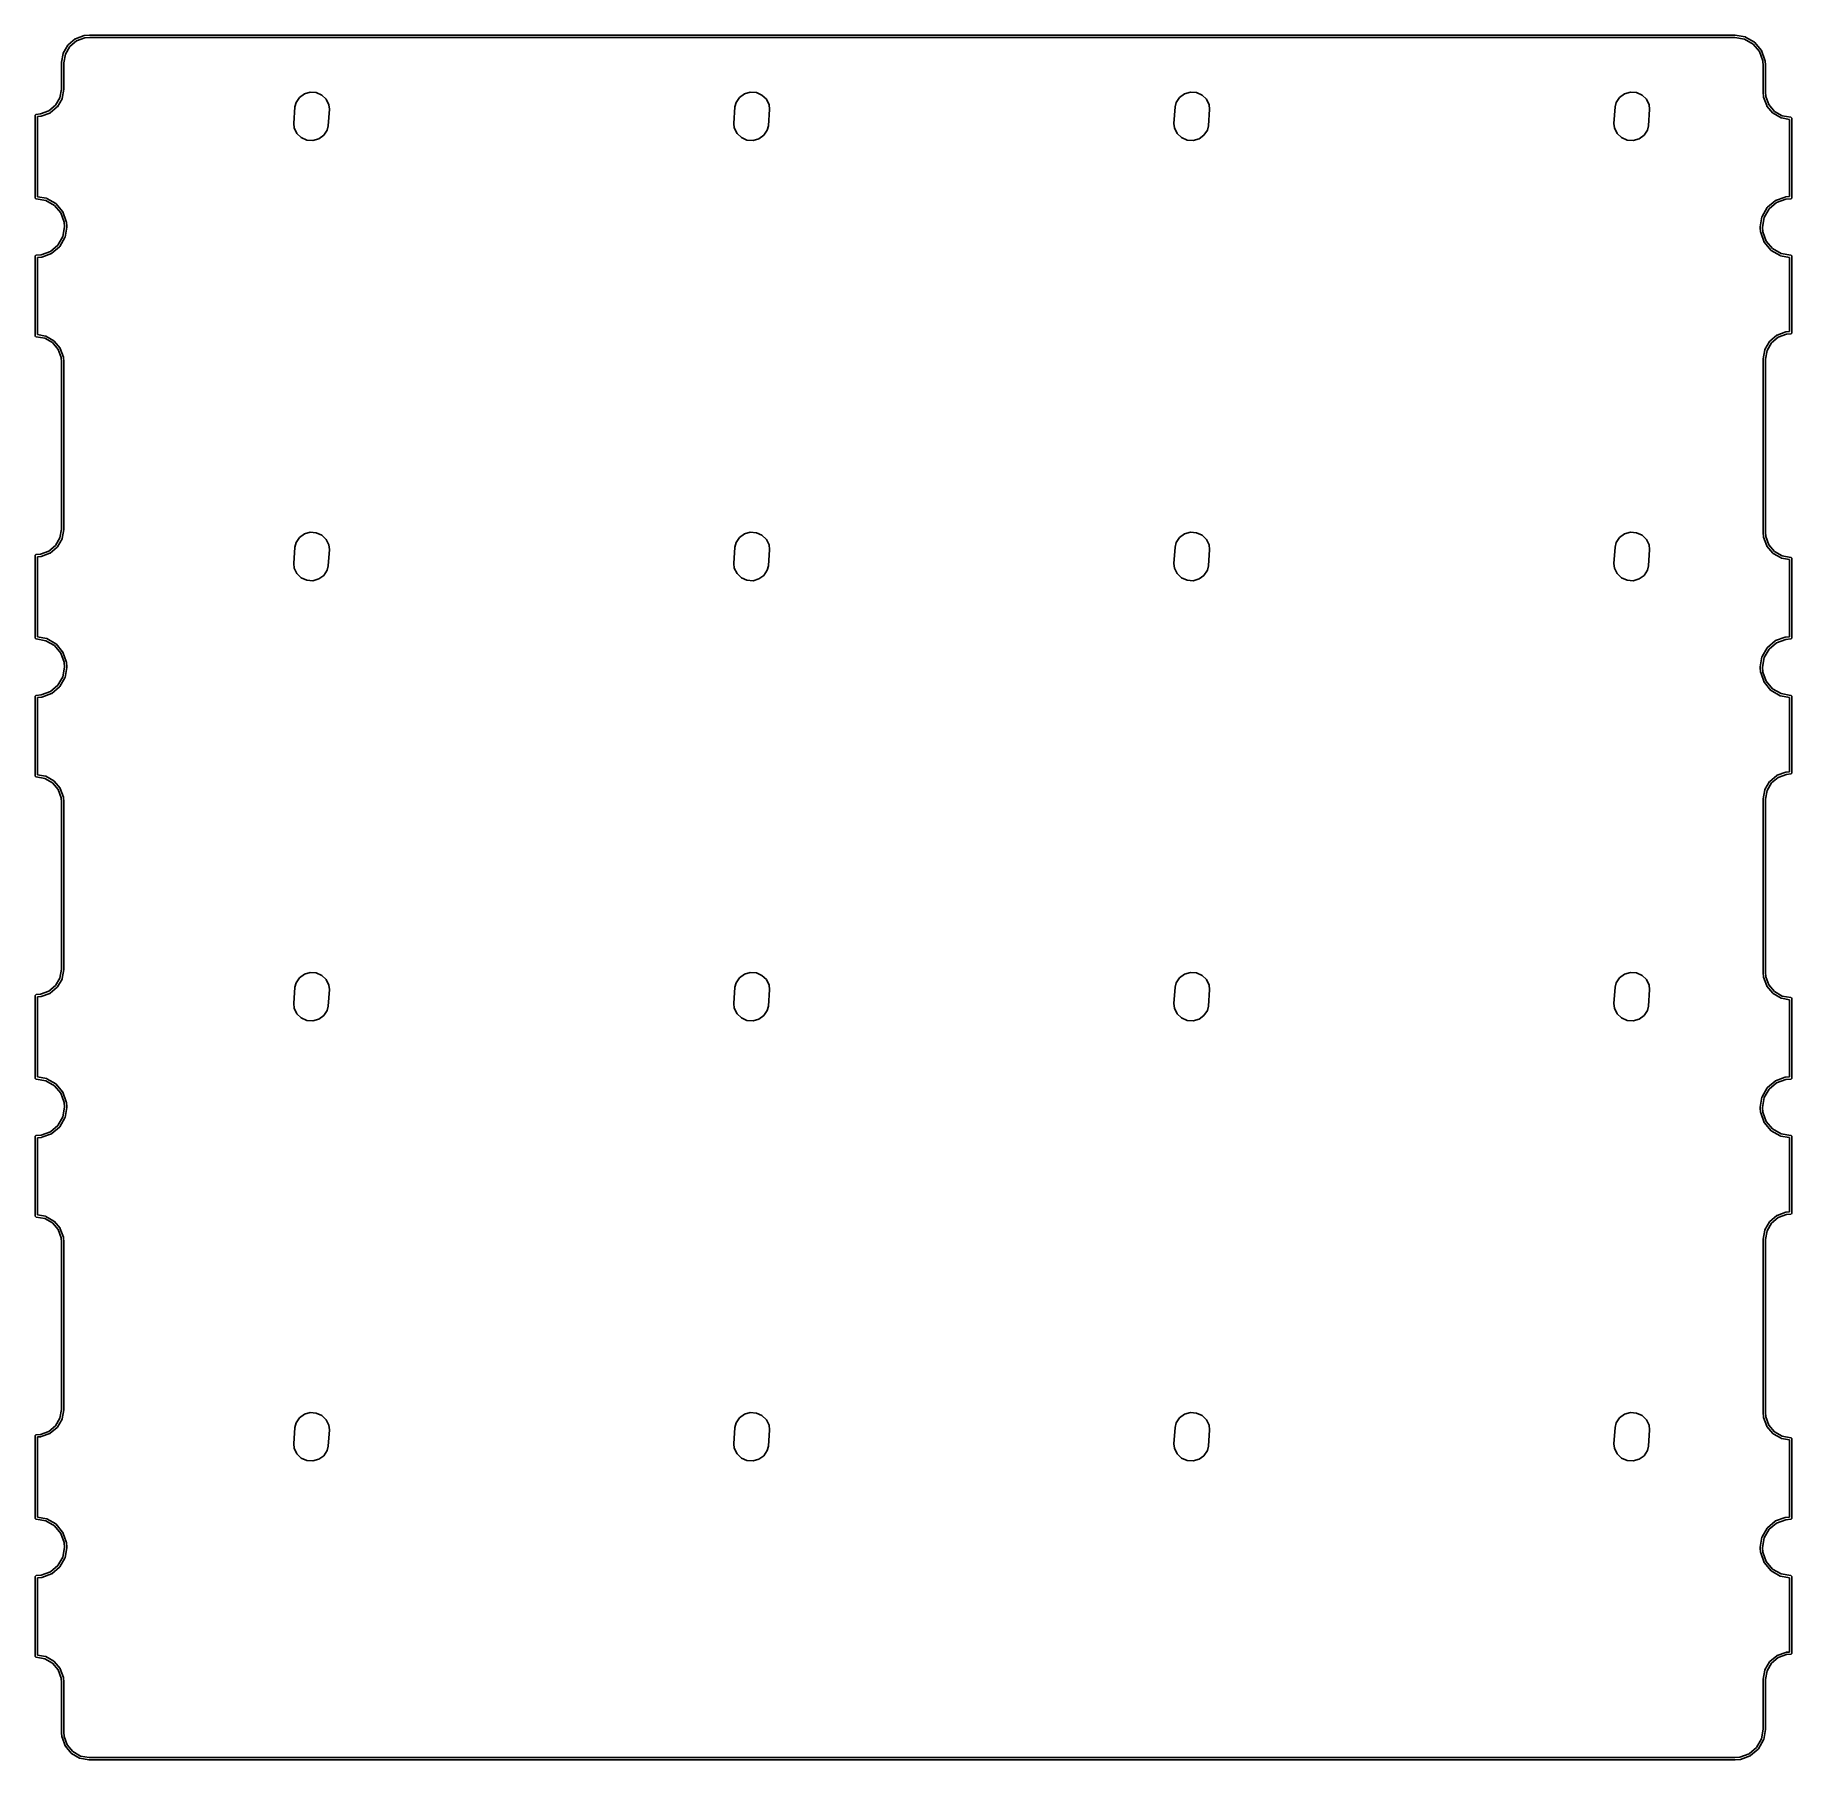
# Model space of a CAD drawing. Extents: x 239.5 to 315.5, y -176.8 to -102.2.
import ezdxf

# ---------------------------------------------------------------- set-up
doc = ezdxf.new("R2010")
doc.units = 0
doc.header["$MEASUREMENT"] = 0
doc.layers.add('BLACK', color=7, linetype='CONTINUOUS')

msp = doc.modelspace()

# ---------------------------------------------------------------- linework, layer by layer
at = {"layer": 'BLACK', "linetype": 'CONTINUOUS'}
for p, q in [((240.691, -102.962), (240.889, -102.618)), ((240.889, -102.618), (240.895, -102.611)), ((240.889, -102.618), (240.889, -102.618)), ((240.895, -102.611), (240.9, -102.605)), ((240.9, -102.605), (241.204, -102.35)), ((240.9, -102.605), (240.9, -102.605)), ((241.262, -102.432), (240.971, -102.676)), ((241.204, -102.35), (241.219, -102.341)), ((241.204, -102.35), (241.204, -102.35)), ((241.219, -102.341), (241.592, -102.205)), ((241.62, -102.302), (241.262, -102.432)), ((241.592, -102.205), (241.599, -102.204)), ((241.599, -102.204), (241.606, -102.203)), ((241.606, -102.203), (241.822, -102.186)), ((241.834, -102.285), (241.62, -102.302)), ((241.822, -102.186), (241.826, -102.185)), ((241.826, -102.185), (313.059, -102.185)), ((313.051, -102.285), (241.834, -102.285)), ((241.834, -102.285), (241.834, -102.285)), ((313.472, -102.359), (313.051, -102.285)), ((313.059, -102.185), (313.064, -102.186)), ((313.064, -102.186), (313.498, -102.262)), ((313.839, -102.571), (313.472, -102.359)), ((313.498, -102.262), (313.498, -102.262)), ((313.498, -102.262), (313.506, -102.265)), ((313.506, -102.265), (313.514, -102.268)), ((313.514, -102.268), (313.514, -102.268)), ((313.514, -102.268), (313.896, -102.489)), ((314.111, -102.895), (313.839, -102.571)), ((313.896, -102.489), (313.896, -102.489)), ((313.896, -102.489), (313.91, -102.5)), ((313.91, -102.5), (314.193, -102.838)), ((313.91, -102.5), (313.91, -102.5)), ((240.615, -103.374), (240.617, -103.361)), ((240.615, -104.517), (240.615, -103.374)), ((240.617, -103.361), (240.685, -102.978)), ((240.685, -102.978), (240.688, -102.97)), ((240.685, -102.978), (240.685, -102.978)), ((240.688, -102.97), (240.691, -102.962)), ((240.691, -102.962), (240.691, -102.962)), ((240.782, -103.004), (240.715, -103.382)), ((240.715, -103.382), (240.715, -104.525)), ((240.971, -102.676), (240.782, -103.004)), ((314.256, -103.295), (314.111, -102.895)), ((314.193, -102.838), (314.193, -102.838)), ((314.193, -102.838), (314.202, -102.853)), ((314.202, -102.853), (314.353, -103.267)), ((314.275, -103.507), (314.256, -103.295)), ((314.353, -103.267), (314.354, -103.274)), ((314.354, -103.274), (314.356, -103.28)), ((314.356, -103.28), (314.375, -103.498)), ((314.275, -104.652), (314.275, -103.507)), ((314.375, -103.498), (314.375, -103.501)), ((314.375, -103.501), (314.375, -104.646)), ((240.359, -105.223), (240.548, -104.895)), ((240.639, -104.937), (240.441, -105.281)), ((240.548, -104.895), (240.615, -104.517)), ((240.642, -104.929), (240.639, -104.937)), ((240.639, -104.937), (240.639, -104.937)), ((240.645, -104.921), (240.642, -104.929)), ((240.714, -104.53), (240.645, -104.921)), ((240.645, -104.921), (240.645, -104.921)), ((240.715, -104.525), (240.714, -104.53)), ((250.765, -105.101), (250.912, -104.882)), ((250.912, -104.882), (251.126, -104.726)), ((251.126, -104.726), (251.38, -104.653)), ((251.38, -104.653), (251.643, -104.672)), ((251.643, -104.672), (251.885, -104.779)), ((251.885, -104.779), (252.075, -104.962)), ((269.815, -105.101), (269.962, -104.882)), ((269.962, -104.882), (270.176, -104.726)), ((270.176, -104.726), (270.43, -104.653)), ((270.43, -104.653), (270.693, -104.672)), ((270.693, -104.672), (270.935, -104.779)), ((270.935, -104.779), (271.125, -104.962)), ((288.865, -105.101), (289.012, -104.882)), ((289.012, -104.882), (289.226, -104.726)), ((289.226, -104.726), (289.48, -104.653)), ((289.48, -104.653), (289.743, -104.672)), ((289.743, -104.672), (289.985, -104.779)), ((289.985, -104.779), (290.175, -104.962)), ((307.915, -105.101), (308.062, -104.882)), ((308.062, -104.882), (308.276, -104.726)), ((308.276, -104.726), (308.53, -104.653)), ((308.53, -104.653), (308.793, -104.672)), ((308.793, -104.672), (309.035, -104.779)), ((309.035, -104.779), (309.225, -104.962)), ((314.275, -104.655), (314.275, -104.652)), ((314.293, -104.851), (314.275, -104.655)), ((314.294, -104.857), (314.293, -104.851)), ((314.295, -104.864), (314.294, -104.857)), ((314.431, -105.237), (314.295, -104.864)), ((314.375, -104.646), (314.392, -104.836)), ((314.392, -104.836), (314.522, -105.194)), ((239.472, -105.66), (239.474, -105.647)), ((239.472, -109.22), (239.472, -105.66)), ((239.474, -105.647), (239.483, -105.631)), ((239.483, -105.631), (239.497, -105.62)), ((239.497, -105.62), (239.513, -105.614)), ((239.513, -105.614), (239.52, -105.614)), ((239.52, -105.614), (239.71, -105.597)), ((239.725, -105.696), (239.572, -105.71)), ((239.71, -105.597), (240.068, -105.467)), ((239.731, -105.695), (239.725, -105.696)), ((239.738, -105.694), (239.731, -105.695)), ((240.111, -105.558), (239.738, -105.694)), ((240.068, -105.467), (240.359, -105.223)), ((240.12, -105.552), (240.111, -105.558)), ((240.111, -105.558), (240.111, -105.558)), ((240.126, -105.549), (240.12, -105.552)), ((240.43, -105.294), (240.126, -105.549)), ((240.126, -105.549), (240.126, -105.549)), ((240.441, -105.281), (240.43, -105.294)), ((240.43, -105.294), (240.43, -105.294)), ((250.668, -106.004), (250.717, -105.293)), ((250.717, -105.293), (250.765, -105.101)), ((252.075, -104.962), (252.191, -105.2)), ((252.212, -105.396), (252.163, -106.107)), ((252.191, -105.2), (252.212, -105.396)), ((269.718, -106.004), (269.767, -105.293)), ((269.767, -105.293), (269.815, -105.101)), ((271.125, -104.962), (271.241, -105.2)), ((271.262, -105.396), (271.213, -106.107)), ((271.241, -105.2), (271.262, -105.396)), ((288.768, -106.004), (288.817, -105.293)), ((288.817, -105.293), (288.865, -105.101)), ((290.175, -104.962), (290.291, -105.2)), ((290.312, -105.396), (290.263, -106.107)), ((290.291, -105.2), (290.312, -105.396)), ((307.818, -106.004), (307.867, -105.293)), ((307.867, -105.293), (307.915, -105.101)), ((309.225, -104.962), (309.341, -105.2)), ((309.362, -105.396), (309.313, -106.107)), ((309.341, -105.2), (309.362, -105.396)), ((314.437, -105.246), (314.431, -105.237)), ((314.431, -105.237), (314.431, -105.237)), ((314.44, -105.252), (314.437, -105.246)), ((314.695, -105.556), (314.44, -105.252)), ((314.44, -105.252), (314.44, -105.252)), ((314.522, -105.194), (314.766, -105.485)), ((314.708, -105.567), (314.695, -105.556)), ((314.695, -105.556), (314.695, -105.556)), ((315.052, -105.765), (314.708, -105.567)), ((314.766, -105.485), (315.094, -105.674)), ((315.094, -105.674), (315.472, -105.741)), ((239.572, -105.71), (239.572, -109.178)), ((250.689, -106.2), (250.668, -106.004)), ((250.805, -106.438), (250.689, -106.2)), ((250.995, -106.621), (250.805, -106.438)), ((252.115, -106.299), (251.968, -106.518)), ((252.163, -106.107), (252.115, -106.299)), ((269.739, -106.2), (269.718, -106.004)), ((269.855, -106.438), (269.739, -106.2)), ((270.045, -106.621), (269.855, -106.438)), ((271.165, -106.299), (271.018, -106.518)), ((271.213, -106.107), (271.165, -106.299)), ((288.789, -106.2), (288.768, -106.004)), ((288.905, -106.438), (288.789, -106.2)), ((289.095, -106.621), (288.905, -106.438)), ((290.215, -106.299), (290.068, -106.518)), ((290.263, -106.107), (290.215, -106.299)), ((307.839, -106.2), (307.818, -106.004)), ((307.955, -106.438), (307.839, -106.2)), ((308.145, -106.621), (307.955, -106.438)), ((309.265, -106.299), (309.118, -106.518)), ((309.313, -106.107), (309.265, -106.299)), ((315.06, -105.768), (315.052, -105.765)), ((315.052, -105.765), (315.052, -105.765)), ((315.068, -105.771), (315.06, -105.768)), ((315.418, -105.833), (315.068, -105.771)), ((315.068, -105.771), (315.068, -105.771)), ((315.418, -109.174), (315.418, -105.833)), ((315.472, -105.741), (315.477, -105.741)), ((315.477, -105.741), (315.493, -105.747)), ((315.493, -105.747), (315.507, -105.758)), ((315.507, -105.758), (315.516, -105.774)), ((315.516, -105.774), (315.518, -105.787)), ((315.518, -105.787), (315.518, -109.224)), ((251.237, -106.728), (250.995, -106.621)), ((251.5, -106.747), (251.237, -106.728)), ((251.754, -106.674), (251.5, -106.747)), ((251.968, -106.518), (251.754, -106.674)), ((270.287, -106.728), (270.045, -106.621)), ((270.55, -106.747), (270.287, -106.728)), ((270.804, -106.674), (270.55, -106.747)), ((271.018, -106.518), (270.804, -106.674)), ((289.337, -106.728), (289.095, -106.621)), ((289.6, -106.747), (289.337, -106.728)), ((289.854, -106.674), (289.6, -106.747)), ((290.068, -106.518), (289.854, -106.674)), ((308.387, -106.728), (308.145, -106.621)), ((308.65, -106.747), (308.387, -106.728)), ((308.904, -106.674), (308.65, -106.747)), ((309.118, -106.518), (308.904, -106.674)), ((239.472, -109.224), (239.472, -109.22)), ((239.472, -109.22), (239.472, -109.22)), ((239.472, -109.22), (239.472, -109.22)), ((239.474, -109.237), (239.472, -109.224)), ((239.483, -109.253), (239.474, -109.237)), ((239.497, -109.264), (239.483, -109.253)), ((239.513, -109.27), (239.497, -109.264)), ((239.518, -109.27), (239.513, -109.27)), ((239.939, -109.344), (239.518, -109.27)), ((239.572, -109.178), (239.965, -109.247)), ((240.306, -109.556), (239.939, -109.344)), ((239.965, -109.247), (239.965, -109.247)), ((239.965, -109.247), (239.973, -109.25)), ((239.973, -109.25), (239.981, -109.253)), ((239.981, -109.253), (239.981, -109.253)), ((239.981, -109.253), (240.363, -109.474)), ((240.363, -109.474), (240.363, -109.474)), ((240.363, -109.474), (240.37, -109.479)), ((240.37, -109.479), (240.377, -109.485)), ((240.377, -109.485), (240.377, -109.485)), ((240.377, -109.485), (240.66, -109.823)), ((314.463, -109.635), (314.801, -109.352)), ((314.858, -109.434), (314.534, -109.706)), ((314.801, -109.352), (314.816, -109.343)), ((314.801, -109.352), (314.801, -109.352)), ((314.816, -109.343), (315.23, -109.192)), ((315.258, -109.289), (314.858, -109.434)), ((315.23, -109.192), (315.237, -109.191)), ((315.237, -109.191), (315.243, -109.189)), ((315.243, -109.189), (315.418, -109.174)), ((315.47, -109.27), (315.258, -109.289)), ((315.477, -109.27), (315.47, -109.27)), ((315.493, -109.264), (315.477, -109.27)), ((315.507, -109.253), (315.493, -109.264)), ((315.516, -109.237), (315.507, -109.253)), ((315.518, -109.224), (315.516, -109.237)), ((240.578, -109.88), (240.306, -109.556)), ((240.723, -110.28), (240.578, -109.88)), ((240.66, -109.823), (240.66, -109.823)), ((240.66, -109.823), (240.669, -109.838)), ((240.669, -109.838), (240.82, -110.252)), ((240.82, -110.252), (240.821, -110.259)), ((240.821, -110.259), (240.823, -110.265)), ((240.823, -110.265), (240.842, -110.486)), ((314.149, -110.481), (314.225, -110.047)), ((314.225, -110.047), (314.228, -110.039)), ((314.225, -110.047), (314.225, -110.047)), ((314.228, -110.039), (314.231, -110.031)), ((314.231, -110.031), (314.452, -109.649)), ((314.231, -110.031), (314.231, -110.031)), ((314.322, -110.073), (314.248, -110.492)), ((314.534, -109.706), (314.322, -110.073)), ((314.452, -109.649), (314.457, -109.642)), ((314.452, -109.649), (314.452, -109.649)), ((314.457, -109.642), (314.463, -109.635)), ((314.463, -109.635), (314.463, -109.635)), ((240.456, -111.274), (240.668, -110.907)), ((240.759, -110.949), (240.538, -111.331)), ((240.668, -110.907), (240.742, -110.488)), ((240.742, -110.488), (240.723, -110.28)), ((240.761, -110.942), (240.759, -110.949)), ((240.759, -110.949), (240.759, -110.949)), ((240.765, -110.933), (240.761, -110.942)), ((240.841, -110.499), (240.765, -110.933)), ((240.765, -110.933), (240.765, -110.933)), ((240.842, -110.486), (240.841, -110.492)), ((240.841, -110.492), (240.841, -110.499)), ((314.148, -110.494), (314.149, -110.488)), ((314.167, -110.715), (314.148, -110.494)), ((314.149, -110.488), (314.149, -110.481)), ((314.169, -110.721), (314.167, -110.715)), ((314.17, -110.728), (314.169, -110.721)), ((314.321, -111.142), (314.17, -110.728)), ((314.248, -110.492), (314.267, -110.7)), ((314.267, -110.7), (314.412, -111.1)), ((239.472, -111.756), (239.474, -111.743)), ((239.472, -115.189), (239.472, -111.756)), ((239.474, -111.743), (239.483, -111.727)), ((239.483, -111.727), (239.497, -111.716)), ((239.497, -111.716), (239.513, -111.71)), ((239.513, -111.71), (239.52, -111.71)), ((239.52, -111.71), (239.732, -111.691)), ((239.732, -111.691), (240.132, -111.546)), ((240.174, -111.637), (239.76, -111.788)), ((240.132, -111.546), (240.456, -111.274)), ((240.189, -111.628), (240.174, -111.637)), ((240.527, -111.345), (240.189, -111.628)), ((240.189, -111.628), (240.189, -111.628)), ((240.538, -111.331), (240.527, -111.345)), ((240.527, -111.345), (240.527, -111.345)), ((314.33, -111.157), (314.321, -111.142)), ((314.613, -111.495), (314.33, -111.157)), ((314.33, -111.157), (314.33, -111.157)), ((314.412, -111.1), (314.684, -111.424)), ((314.627, -111.506), (314.613, -111.495)), ((314.613, -111.495), (314.613, -111.495)), ((315.009, -111.727), (314.627, -111.506)), ((314.684, -111.424), (315.051, -111.636)), ((315.016, -111.729), (315.009, -111.727)), ((315.009, -111.727), (315.009, -111.727)), ((315.025, -111.733), (315.016, -111.729)), ((315.418, -111.802), (315.025, -111.733)), ((315.025, -111.733), (315.025, -111.733)), ((315.051, -111.636), (315.472, -111.71)), ((315.472, -111.71), (315.477, -111.71)), ((315.477, -111.71), (315.493, -111.716)), ((315.493, -111.716), (315.507, -111.727)), ((315.507, -111.727), (315.516, -111.743)), ((315.516, -111.743), (315.518, -111.756)), ((315.518, -111.756), (315.518, -115.066)), ((239.747, -111.791), (239.572, -111.806)), ((239.572, -111.806), (239.572, -115.147)), ((239.753, -111.789), (239.747, -111.791)), ((239.76, -111.788), (239.753, -111.789)), ((315.418, -115.016), (315.418, -111.802)), ((239.472, -115.193), (239.472, -115.189)), ((239.472, -115.189), (239.472, -115.189)), ((239.472, -115.189), (239.472, -115.189)), ((239.474, -115.206), (239.472, -115.193)), ((239.483, -115.222), (239.474, -115.206)), ((239.497, -115.233), (239.483, -115.222)), ((239.513, -115.239), (239.497, -115.233)), ((239.518, -115.239), (239.513, -115.239)), ((239.896, -115.306), (239.518, -115.239)), ((239.572, -115.147), (239.922, -115.209)), ((240.224, -115.495), (239.896, -115.306)), ((239.922, -115.209), (239.922, -115.209)), ((239.922, -115.209), (239.93, -115.212)), ((239.93, -115.212), (239.938, -115.215)), ((239.938, -115.215), (239.938, -115.215)), ((239.938, -115.215), (240.282, -115.413)), ((240.468, -115.786), (240.224, -115.495)), ((240.282, -115.413), (240.282, -115.413)), ((240.282, -115.413), (240.289, -115.419)), ((240.289, -115.419), (240.295, -115.424)), ((240.295, -115.424), (240.295, -115.424)), ((240.295, -115.424), (240.55, -115.728)), ((314.351, -115.789), (314.549, -115.445)), ((314.631, -115.503), (314.442, -115.831)), ((314.549, -115.445), (314.555, -115.438)), ((314.549, -115.445), (314.549, -115.445)), ((314.555, -115.438), (314.56, -115.432)), ((314.56, -115.432), (314.864, -115.177)), ((314.56, -115.432), (314.56, -115.432)), ((314.922, -115.259), (314.631, -115.503)), ((314.864, -115.177), (314.879, -115.168)), ((314.864, -115.177), (314.864, -115.177)), ((314.879, -115.168), (315.252, -115.032)), ((315.28, -115.129), (314.922, -115.259)), ((315.252, -115.032), (315.259, -115.031)), ((315.259, -115.031), (315.265, -115.03)), ((315.265, -115.03), (315.418, -115.016)), ((315.47, -115.112), (315.28, -115.129)), ((315.477, -115.112), (315.47, -115.112)), ((315.493, -115.106), (315.477, -115.112)), ((315.507, -115.095), (315.493, -115.106)), ((315.516, -115.079), (315.507, -115.095)), ((315.518, -115.066), (315.516, -115.079)), ((240.598, -116.144), (240.468, -115.786)), ((240.55, -115.728), (240.55, -115.728)), ((240.55, -115.728), (240.559, -115.743)), ((240.559, -115.743), (240.695, -116.116)), ((240.615, -116.334), (240.598, -116.144)), ((240.615, -123.567), (240.615, -116.334)), ((240.695, -116.116), (240.696, -116.123)), ((240.696, -116.123), (240.697, -116.129)), ((240.697, -116.129), (240.715, -116.325)), ((240.715, -116.325), (240.715, -116.328)), ((240.715, -116.328), (240.715, -123.575)), ((314.275, -116.201), (314.276, -116.196)), ((314.275, -123.702), (314.275, -116.201)), ((314.276, -116.196), (314.345, -115.805)), ((314.276, -116.196), (314.276, -116.196)), ((314.345, -115.805), (314.349, -115.793)), ((314.345, -115.805), (314.345, -115.805)), ((314.349, -115.793), (314.351, -115.789)), ((314.351, -115.789), (314.351, -115.789)), ((314.442, -115.831), (314.375, -116.209)), ((314.375, -116.209), (314.375, -123.696)), ((240.359, -124.273), (240.548, -123.945)), ((240.548, -123.945), (240.615, -123.567)), ((240.714, -123.58), (240.645, -123.971)), ((240.715, -123.575), (240.714, -123.58)), ((250.765, -124.151), (250.912, -123.932)), ((250.912, -123.932), (251.126, -123.776)), ((251.126, -123.776), (251.38, -123.703)), ((251.38, -123.703), (251.643, -123.722)), ((251.643, -123.722), (251.885, -123.829)), ((251.885, -123.829), (252.075, -124.012)), ((269.815, -124.151), (269.962, -123.932)), ((269.962, -123.932), (270.176, -123.776)), ((270.176, -123.776), (270.43, -123.703)), ((270.43, -123.703), (270.693, -123.722)), ((270.693, -123.722), (270.935, -123.829)), ((270.935, -123.829), (271.125, -124.012)), ((288.865, -124.151), (289.012, -123.932)), ((289.012, -123.932), (289.226, -123.776)), ((289.226, -123.776), (289.48, -123.703)), ((289.48, -123.703), (289.743, -123.722)), ((289.743, -123.722), (289.985, -123.829)), ((289.985, -123.829), (290.175, -124.012)), ((307.915, -124.151), (308.062, -123.932)), ((308.062, -123.932), (308.276, -123.776)), ((308.276, -123.776), (308.53, -123.703)), ((308.53, -123.703), (308.793, -123.722)), ((308.793, -123.722), (309.035, -123.829)), ((309.035, -123.829), (309.225, -124.012)), ((314.275, -123.705), (314.275, -123.702)), ((314.293, -123.901), (314.275, -123.705)), ((314.294, -123.907), (314.293, -123.901)), ((314.295, -123.914), (314.294, -123.907)), ((314.431, -124.287), (314.295, -123.914)), ((314.375, -123.696), (314.392, -123.886)), ((314.392, -123.886), (314.522, -124.244)), ((239.472, -124.71), (239.474, -124.697)), ((239.472, -128.27), (239.472, -124.71)), ((239.474, -124.697), (239.483, -124.681)), ((239.483, -124.681), (239.497, -124.67)), ((239.497, -124.67), (239.513, -124.664)), ((239.513, -124.664), (239.52, -124.664)), ((239.52, -124.664), (239.71, -124.647)), ((239.71, -124.647), (240.068, -124.517)), ((240.111, -124.608), (239.738, -124.744)), ((240.068, -124.517), (240.359, -124.273)), ((240.12, -124.602), (240.111, -124.608)), ((240.111, -124.608), (240.111, -124.608)), ((240.126, -124.599), (240.12, -124.602)), ((240.43, -124.344), (240.126, -124.599)), ((240.126, -124.599), (240.126, -124.599)), ((240.441, -124.331), (240.43, -124.344)), ((240.43, -124.344), (240.43, -124.344)), ((240.639, -123.987), (240.441, -124.331)), ((240.642, -123.979), (240.639, -123.987)), ((240.639, -123.987), (240.639, -123.987)), ((240.645, -123.971), (240.642, -123.979)), ((240.645, -123.971), (240.645, -123.971)), ((250.668, -125.054), (250.717, -124.343)), ((250.717, -124.343), (250.765, -124.151)), ((252.075, -124.012), (252.191, -124.25)), ((252.212, -124.446), (252.163, -125.157)), ((252.191, -124.25), (252.212, -124.446)), ((269.718, -125.054), (269.767, -124.343)), ((269.767, -124.343), (269.815, -124.151)), ((271.125, -124.012), (271.241, -124.25)), ((271.262, -124.446), (271.213, -125.157)), ((271.241, -124.25), (271.262, -124.446)), ((288.768, -125.054), (288.817, -124.343)), ((288.817, -124.343), (288.865, -124.151)), ((290.175, -124.012), (290.291, -124.25)), ((290.312, -124.446), (290.263, -125.157)), ((290.291, -124.25), (290.312, -124.446)), ((307.818, -125.054), (307.867, -124.343)), ((307.867, -124.343), (307.915, -124.151)), ((309.225, -124.012), (309.341, -124.25)), ((309.362, -124.446), (309.313, -125.157)), ((309.341, -124.25), (309.362, -124.446)), ((314.437, -124.296), (314.431, -124.287)), ((314.431, -124.287), (314.431, -124.287)), ((314.44, -124.302), (314.437, -124.296)), ((314.695, -124.606), (314.44, -124.302)), ((314.44, -124.302), (314.44, -124.302)), ((314.522, -124.244), (314.766, -124.535)), ((314.708, -124.617), (314.695, -124.606)), ((314.695, -124.606), (314.695, -124.606)), ((315.052, -124.815), (314.708, -124.617)), ((314.766, -124.535), (315.094, -124.724)), ((239.725, -124.746), (239.572, -124.76)), ((239.572, -124.76), (239.572, -128.228)), ((239.731, -124.745), (239.725, -124.746)), ((239.738, -124.744), (239.731, -124.745)), ((250.689, -125.25), (250.668, -125.054)), ((250.805, -125.488), (250.689, -125.25)), ((252.115, -125.349), (251.968, -125.568)), ((252.163, -125.157), (252.115, -125.349)), ((269.739, -125.25), (269.718, -125.054)), ((269.855, -125.488), (269.739, -125.25)), ((271.165, -125.349), (271.018, -125.568)), ((271.213, -125.157), (271.165, -125.349)), ((288.789, -125.25), (288.768, -125.054)), ((288.905, -125.488), (288.789, -125.25)), ((290.215, -125.349), (290.068, -125.568)), ((290.263, -125.157), (290.215, -125.349)), ((307.839, -125.25), (307.818, -125.054)), ((307.955, -125.488), (307.839, -125.25)), ((309.265, -125.349), (309.118, -125.568)), ((309.313, -125.157), (309.265, -125.349)), ((315.06, -124.818), (315.052, -124.815)), ((315.052, -124.815), (315.052, -124.815)), ((315.068, -124.821), (315.06, -124.818)), ((315.418, -124.883), (315.068, -124.821)), ((315.068, -124.821), (315.068, -124.821)), ((315.094, -124.724), (315.472, -124.791)), ((315.418, -128.224), (315.418, -124.883)), ((315.472, -124.791), (315.477, -124.791)), ((315.477, -124.791), (315.493, -124.797)), ((315.493, -124.797), (315.507, -124.808)), ((315.507, -124.808), (315.516, -124.824)), ((315.516, -124.824), (315.518, -124.837)), ((315.518, -124.837), (315.518, -128.274)), ((250.995, -125.671), (250.805, -125.488)), ((251.237, -125.778), (250.995, -125.671)), ((251.5, -125.797), (251.237, -125.778)), ((251.754, -125.724), (251.5, -125.797)), ((251.968, -125.568), (251.754, -125.724)), ((270.045, -125.671), (269.855, -125.488)), ((270.287, -125.778), (270.045, -125.671)), ((270.55, -125.797), (270.287, -125.778)), ((270.804, -125.724), (270.55, -125.797)), ((271.018, -125.568), (270.804, -125.724)), ((289.095, -125.671), (288.905, -125.488)), ((289.337, -125.778), (289.095, -125.671)), ((289.6, -125.797), (289.337, -125.778)), ((289.854, -125.724), (289.6, -125.797)), ((290.068, -125.568), (289.854, -125.724)), ((308.145, -125.671), (307.955, -125.488)), ((308.387, -125.778), (308.145, -125.671)), ((308.65, -125.797), (308.387, -125.778)), ((308.904, -125.724), (308.65, -125.797)), ((309.118, -125.568), (308.904, -125.724)), ((239.472, -128.274), (239.472, -128.27)), ((239.472, -128.27), (239.472, -128.27)), ((239.472, -128.27), (239.472, -128.27)), ((239.474, -128.287), (239.472, -128.274)), ((239.483, -128.303), (239.474, -128.287)), ((239.497, -128.314), (239.483, -128.303)), ((239.513, -128.32), (239.497, -128.314)), ((239.518, -128.32), (239.513, -128.32)), ((239.939, -128.394), (239.518, -128.32)), ((239.572, -128.228), (239.965, -128.297)), ((240.306, -128.606), (239.939, -128.394)), ((239.965, -128.297), (239.965, -128.297)), ((239.965, -128.297), (239.973, -128.3)), ((239.973, -128.3), (239.981, -128.303)), ((239.981, -128.303), (239.981, -128.303)), ((239.981, -128.303), (240.363, -128.524)), ((314.463, -128.685), (314.801, -128.402)), ((314.858, -128.484), (314.534, -128.756)), ((314.801, -128.402), (314.816, -128.393)), ((314.801, -128.402), (314.801, -128.402)), ((314.816, -128.393), (315.23, -128.242)), ((315.258, -128.339), (314.858, -128.484)), ((315.23, -128.242), (315.237, -128.241)), ((315.237, -128.241), (315.243, -128.239)), ((315.243, -128.239), (315.418, -128.224)), ((315.47, -128.32), (315.258, -128.339)), ((315.477, -128.32), (315.47, -128.32)), ((315.493, -128.314), (315.477, -128.32)), ((315.507, -128.303), (315.493, -128.314)), ((315.516, -128.287), (315.507, -128.303)), ((315.518, -128.274), (315.516, -128.287)), ((240.578, -128.93), (240.306, -128.606)), ((240.363, -128.524), (240.363, -128.524)), ((240.363, -128.524), (240.377, -128.535)), ((240.377, -128.535), (240.377, -128.535)), ((240.377, -128.535), (240.66, -128.873)), ((240.723, -129.33), (240.578, -128.93)), ((240.66, -128.873), (240.66, -128.873)), ((240.66, -128.873), (240.669, -128.888)), ((240.669, -128.888), (240.82, -129.302)), ((314.149, -129.531), (314.225, -129.097)), ((314.225, -129.097), (314.228, -129.089)), ((314.225, -129.097), (314.225, -129.097)), ((314.228, -129.089), (314.231, -129.081)), ((314.231, -129.081), (314.452, -128.699)), ((314.231, -129.081), (314.231, -129.081)), ((314.322, -129.123), (314.248, -129.542)), ((314.534, -128.756), (314.322, -129.123)), ((314.452, -128.699), (314.457, -128.692)), ((314.452, -128.699), (314.452, -128.699)), ((314.457, -128.692), (314.463, -128.685)), ((314.463, -128.685), (314.463, -128.685)), ((240.456, -130.324), (240.668, -129.957)), ((240.759, -129.999), (240.538, -130.381)), ((240.668, -129.957), (240.742, -129.538)), ((240.742, -129.538), (240.723, -129.33)), ((240.761, -129.992), (240.759, -129.999)), ((240.759, -129.999), (240.759, -129.999)), ((240.765, -129.983), (240.761, -129.992)), ((240.841, -129.549), (240.765, -129.983)), ((240.765, -129.983), (240.765, -129.983)), ((240.82, -129.302), (240.821, -129.309)), ((240.821, -129.309), (240.823, -129.315)), ((240.823, -129.315), (240.842, -129.536)), ((240.842, -129.536), (240.841, -129.542)), ((240.841, -129.542), (240.841, -129.549)), ((314.148, -129.544), (314.149, -129.538)), ((314.167, -129.765), (314.148, -129.544)), ((314.149, -129.538), (314.149, -129.531)), ((314.169, -129.771), (314.167, -129.765)), ((314.17, -129.778), (314.169, -129.771)), ((314.321, -130.192), (314.17, -129.778)), ((314.248, -129.542), (314.267, -129.75)), ((314.267, -129.75), (314.412, -130.15)), ((239.472, -130.806), (239.474, -130.793)), ((239.474, -130.793), (239.483, -130.777)), ((239.483, -130.777), (239.497, -130.766)), ((239.497, -130.766), (239.513, -130.76)), ((239.513, -130.76), (239.52, -130.76)), ((239.52, -130.76), (239.732, -130.741)), ((239.732, -130.741), (240.132, -130.596)), ((240.174, -130.687), (239.76, -130.838)), ((240.132, -130.596), (240.456, -130.324)), ((240.189, -130.678), (240.174, -130.687)), ((240.527, -130.395), (240.189, -130.678)), ((240.189, -130.678), (240.189, -130.678)), ((240.538, -130.381), (240.527, -130.395)), ((240.527, -130.395), (240.527, -130.395)), ((314.33, -130.207), (314.321, -130.192)), ((314.613, -130.545), (314.33, -130.207)), ((314.33, -130.207), (314.33, -130.207)), ((314.412, -130.15), (314.684, -130.474)), ((314.627, -130.556), (314.613, -130.545)), ((314.613, -130.545), (314.613, -130.545)), ((315.009, -130.777), (314.627, -130.556)), ((314.684, -130.474), (315.051, -130.686)), ((315.016, -130.779), (315.009, -130.777)), ((315.009, -130.777), (315.009, -130.777)), ((315.025, -130.783), (315.016, -130.779)), ((315.418, -130.852), (315.025, -130.783)), ((315.025, -130.783), (315.025, -130.783)), ((315.051, -130.686), (315.472, -130.76)), ((315.472, -130.76), (315.477, -130.76)), ((315.477, -130.76), (315.493, -130.766)), ((315.493, -130.766), (315.507, -130.777)), ((315.507, -130.777), (315.516, -130.793)), ((315.516, -130.793), (315.518, -130.806)), ((239.472, -134.239), (239.472, -130.806)), ((239.747, -130.841), (239.572, -130.856)), ((239.572, -130.856), (239.572, -134.197)), ((239.753, -130.839), (239.747, -130.841)), ((239.76, -130.838), (239.753, -130.839)), ((315.418, -134.066), (315.418, -130.852)), ((315.518, -130.806), (315.518, -134.116)), ((239.472, -134.243), (239.472, -134.239)), ((239.472, -134.239), (239.472, -134.239)), ((239.472, -134.239), (239.472, -134.239)), ((239.474, -134.256), (239.472, -134.243)), ((239.483, -134.272), (239.474, -134.256)), ((239.497, -134.283), (239.483, -134.272)), ((239.513, -134.289), (239.497, -134.283)), ((239.518, -134.289), (239.513, -134.289)), ((239.896, -134.356), (239.518, -134.289)), ((239.572, -134.197), (239.922, -134.259)), ((240.224, -134.545), (239.896, -134.356)), ((239.922, -134.259), (239.922, -134.259)), ((239.922, -134.259), (239.93, -134.262)), ((239.93, -134.262), (239.938, -134.265)), ((239.938, -134.265), (239.938, -134.265)), ((239.938, -134.265), (240.282, -134.463)), ((240.468, -134.836), (240.224, -134.545)), ((240.282, -134.463), (240.282, -134.463)), ((240.282, -134.463), (240.289, -134.469)), ((240.289, -134.469), (240.295, -134.474)), ((240.295, -134.474), (240.295, -134.474)), ((240.295, -134.474), (240.55, -134.778)), ((314.351, -134.839), (314.549, -134.495)), ((314.631, -134.553), (314.442, -134.881)), ((314.549, -134.495), (314.555, -134.488)), ((314.549, -134.495), (314.549, -134.495)), ((314.555, -134.488), (314.56, -134.482)), ((314.56, -134.482), (314.864, -134.227)), ((314.56, -134.482), (314.56, -134.482)), ((314.922, -134.309), (314.631, -134.553)), ((314.864, -134.227), (314.879, -134.218)), ((314.864, -134.227), (314.864, -134.227)), ((314.879, -134.218), (315.252, -134.082)), ((315.28, -134.179), (314.922, -134.309)), ((315.252, -134.082), (315.259, -134.081)), ((315.259, -134.081), (315.265, -134.08)), ((315.265, -134.08), (315.418, -134.066)), ((315.47, -134.162), (315.28, -134.179)), ((315.477, -134.162), (315.47, -134.162)), ((315.493, -134.156), (315.477, -134.162)), ((315.507, -134.145), (315.493, -134.156)), ((315.516, -134.129), (315.507, -134.145)), ((315.518, -134.116), (315.516, -134.129)), ((240.598, -135.194), (240.468, -134.836)), ((240.55, -134.778), (240.55, -134.778)), ((240.55, -134.778), (240.559, -134.793)), ((240.559, -134.793), (240.695, -135.166)), ((240.615, -135.384), (240.598, -135.194)), ((240.695, -135.166), (240.696, -135.173)), ((240.696, -135.173), (240.697, -135.179)), ((240.697, -135.179), (240.715, -135.375)), ((314.275, -135.251), (314.276, -135.246)), ((314.275, -142.752), (314.275, -135.251)), ((314.276, -135.246), (314.345, -134.855)), ((314.276, -135.246), (314.276, -135.246)), ((314.345, -134.855), (314.349, -134.843)), ((314.345, -134.855), (314.345, -134.855)), ((314.349, -134.843), (314.351, -134.839)), ((314.351, -134.839), (314.351, -134.839)), ((314.442, -134.881), (314.375, -135.259)), ((314.375, -135.259), (314.375, -142.746)), ((240.615, -142.617), (240.615, -135.384)), ((240.715, -135.375), (240.715, -135.378)), ((240.715, -135.378), (240.715, -142.625)), ((240.548, -142.995), (240.615, -142.617)), ((240.714, -142.63), (240.645, -143.021)), ((240.715, -142.625), (240.714, -142.63)), ((250.912, -142.982), (251.126, -142.826)), ((251.126, -142.826), (251.38, -142.753)), ((251.38, -142.753), (251.643, -142.772)), ((251.643, -142.772), (251.885, -142.879)), ((251.885, -142.879), (252.075, -143.062)), ((269.962, -142.982), (270.176, -142.826)), ((270.176, -142.826), (270.43, -142.753)), ((270.43, -142.753), (270.693, -142.772)), ((270.693, -142.772), (270.935, -142.879)), ((270.935, -142.879), (271.125, -143.062)), ((289.012, -142.982), (289.226, -142.826)), ((289.226, -142.826), (289.48, -142.753)), ((289.48, -142.753), (289.743, -142.772)), ((289.743, -142.772), (289.985, -142.879)), ((289.985, -142.879), (290.175, -143.062)), ((308.062, -142.982), (308.276, -142.826)), ((308.276, -142.826), (308.53, -142.753)), ((308.53, -142.753), (308.793, -142.772)), ((308.793, -142.772), (309.035, -142.879)), ((309.035, -142.879), (309.225, -143.062)), ((314.275, -142.755), (314.275, -142.752)), ((314.293, -142.951), (314.275, -142.755)), ((314.294, -142.957), (314.293, -142.951)), ((314.295, -142.964), (314.294, -142.957)), ((314.431, -143.337), (314.295, -142.964)), ((314.375, -142.746), (314.392, -142.936)), ((314.392, -142.936), (314.522, -143.294)), ((239.483, -143.731), (239.497, -143.72)), ((239.497, -143.72), (239.513, -143.714)), ((239.513, -143.714), (239.52, -143.714)), ((239.52, -143.714), (239.71, -143.697)), ((239.71, -143.697), (240.068, -143.567)), ((240.111, -143.658), (239.738, -143.794)), ((240.068, -143.567), (240.359, -143.323)), ((240.12, -143.652), (240.111, -143.658)), ((240.111, -143.658), (240.111, -143.658)), ((240.126, -143.649), (240.12, -143.652)), ((240.43, -143.394), (240.126, -143.649)), ((240.126, -143.649), (240.126, -143.649)), ((240.359, -143.323), (240.548, -142.995)), ((240.441, -143.381), (240.43, -143.394)), ((240.43, -143.394), (240.43, -143.394)), ((240.639, -143.037), (240.441, -143.381)), ((240.642, -143.029), (240.639, -143.037)), ((240.639, -143.037), (240.639, -143.037)), ((240.645, -143.021), (240.642, -143.029)), ((240.645, -143.021), (240.645, -143.021)), ((250.668, -144.104), (250.717, -143.393)), ((250.717, -143.393), (250.765, -143.201)), ((250.765, -143.201), (250.912, -142.982)), ((252.075, -143.062), (252.191, -143.3)), ((252.212, -143.496), (252.163, -144.207)), ((252.191, -143.3), (252.212, -143.496)), ((269.718, -144.104), (269.767, -143.393)), ((269.767, -143.393), (269.815, -143.201)), ((269.815, -143.201), (269.962, -142.982)), ((271.125, -143.062), (271.241, -143.3)), ((271.262, -143.496), (271.213, -144.207)), ((271.241, -143.3), (271.262, -143.496)), ((288.768, -144.104), (288.817, -143.393)), ((288.817, -143.393), (288.865, -143.201)), ((288.865, -143.201), (289.012, -142.982)), ((290.175, -143.062), (290.291, -143.3)), ((290.312, -143.496), (290.263, -144.207)), ((290.291, -143.3), (290.312, -143.496)), ((307.818, -144.104), (307.867, -143.393)), ((307.867, -143.393), (307.915, -143.201)), ((307.915, -143.201), (308.062, -142.982)), ((309.225, -143.062), (309.341, -143.3)), ((309.362, -143.496), (309.313, -144.207)), ((309.341, -143.3), (309.362, -143.496)), ((314.437, -143.346), (314.431, -143.337)), ((314.431, -143.337), (314.431, -143.337)), ((314.44, -143.352), (314.437, -143.346)), ((314.695, -143.656), (314.44, -143.352)), ((314.44, -143.352), (314.44, -143.352)), ((314.522, -143.294), (314.766, -143.585)), ((314.708, -143.667), (314.695, -143.656)), ((314.695, -143.656), (314.695, -143.656)), ((315.052, -143.865), (314.708, -143.667)), ((314.766, -143.585), (315.094, -143.774)), ((239.472, -143.76), (239.474, -143.747)), ((239.472, -147.32), (239.472, -143.76)), ((239.474, -143.747), (239.483, -143.731)), ((239.725, -143.796), (239.572, -143.81)), ((239.572, -143.81), (239.572, -147.278)), ((239.731, -143.795), (239.725, -143.796)), ((239.738, -143.794), (239.731, -143.795)), ((250.689, -144.3), (250.668, -144.104)), ((250.805, -144.538), (250.689, -144.3)), ((252.115, -144.399), (251.968, -144.618)), ((252.163, -144.207), (252.115, -144.399)), ((269.739, -144.3), (269.718, -144.104)), ((269.855, -144.538), (269.739, -144.3)), ((271.165, -144.399), (271.018, -144.618)), ((271.213, -144.207), (271.165, -144.399)), ((288.789, -144.3), (288.768, -144.104)), ((288.905, -144.538), (288.789, -144.3)), ((290.215, -144.399), (290.068, -144.618)), ((290.263, -144.207), (290.215, -144.399)), ((307.839, -144.3), (307.818, -144.104)), ((307.955, -144.538), (307.839, -144.3)), ((309.265, -144.399), (309.118, -144.618)), ((309.313, -144.207), (309.265, -144.399)), ((315.06, -143.868), (315.052, -143.865)), ((315.052, -143.865), (315.052, -143.865)), ((315.068, -143.871), (315.06, -143.868)), ((315.418, -143.933), (315.068, -143.871)), ((315.068, -143.871), (315.068, -143.871)), ((315.094, -143.774), (315.472, -143.841)), ((315.418, -147.274), (315.418, -143.933)), ((315.472, -143.841), (315.477, -143.841)), ((315.477, -143.841), (315.493, -143.847)), ((315.493, -143.847), (315.507, -143.858)), ((315.507, -143.858), (315.516, -143.874)), ((315.516, -143.874), (315.518, -143.887)), ((315.518, -143.887), (315.518, -147.324)), ((250.995, -144.721), (250.805, -144.538)), ((251.237, -144.828), (250.995, -144.721)), ((251.5, -144.847), (251.237, -144.828)), ((251.754, -144.774), (251.5, -144.847)), ((251.968, -144.618), (251.754, -144.774)), ((270.045, -144.721), (269.855, -144.538)), ((270.287, -144.828), (270.045, -144.721)), ((270.55, -144.847), (270.287, -144.828)), ((270.804, -144.774), (270.55, -144.847)), ((271.018, -144.618), (270.804, -144.774)), ((289.095, -144.721), (288.905, -144.538)), ((289.337, -144.828), (289.095, -144.721)), ((289.6, -144.847), (289.337, -144.828)), ((289.854, -144.774), (289.6, -144.847)), ((290.068, -144.618), (289.854, -144.774)), ((308.145, -144.721), (307.955, -144.538)), ((308.387, -144.828), (308.145, -144.721)), ((308.65, -144.847), (308.387, -144.828)), ((308.904, -144.774), (308.65, -144.847)), ((309.118, -144.618), (308.904, -144.774)), ((239.472, -147.324), (239.472, -147.32)), ((239.472, -147.32), (239.472, -147.32)), ((239.472, -147.32), (239.472, -147.32)), ((239.474, -147.337), (239.472, -147.324)), ((239.483, -147.353), (239.474, -147.337)), ((239.497, -147.364), (239.483, -147.353)), ((239.513, -147.37), (239.497, -147.364)), ((239.518, -147.37), (239.513, -147.37)), ((239.939, -147.444), (239.518, -147.37)), ((239.572, -147.278), (239.965, -147.347)), ((240.306, -147.656), (239.939, -147.444)), ((239.965, -147.347), (239.965, -147.347)), ((239.965, -147.347), (239.973, -147.35)), ((239.973, -147.35), (239.981, -147.353)), ((239.981, -147.353), (239.981, -147.353)), ((239.981, -147.353), (240.363, -147.574)), ((314.463, -147.735), (314.801, -147.452)), ((314.801, -147.452), (314.816, -147.443)), ((314.801, -147.452), (314.801, -147.452)), ((314.816, -147.443), (315.23, -147.292)), ((315.258, -147.389), (314.858, -147.534)), ((315.23, -147.292), (315.237, -147.291)), ((315.237, -147.291), (315.243, -147.289)), ((315.243, -147.289), (315.418, -147.274)), ((315.47, -147.37), (315.258, -147.389)), ((315.477, -147.37), (315.47, -147.37)), ((315.493, -147.364), (315.477, -147.37)), ((315.507, -147.353), (315.493, -147.364)), ((315.516, -147.337), (315.507, -147.353)), ((315.518, -147.324), (315.516, -147.337)), ((240.578, -147.98), (240.306, -147.656)), ((240.363, -147.574), (240.363, -147.574)), ((240.363, -147.574), (240.37, -147.579)), ((240.37, -147.579), (240.377, -147.585)), ((240.377, -147.585), (240.377, -147.585)), ((240.377, -147.585), (240.66, -147.923)), ((240.723, -148.38), (240.578, -147.98)), ((240.66, -147.923), (240.66, -147.923)), ((240.66, -147.923), (240.669, -147.938)), ((240.669, -147.938), (240.82, -148.352)), ((314.149, -148.581), (314.225, -148.147)), ((314.225, -148.147), (314.228, -148.139)), ((314.225, -148.147), (314.225, -148.147)), ((314.228, -148.139), (314.231, -148.131)), ((314.231, -148.131), (314.452, -147.749)), ((314.231, -148.131), (314.231, -148.131)), ((314.322, -148.173), (314.248, -148.592)), ((314.534, -147.806), (314.322, -148.173)), ((314.452, -147.749), (314.457, -147.742)), ((314.452, -147.749), (314.452, -147.749)), ((314.457, -147.742), (314.463, -147.735)), ((314.463, -147.735), (314.463, -147.735)), ((314.858, -147.534), (314.534, -147.806)), ((240.456, -149.374), (240.668, -149.007)), ((240.759, -149.049), (240.538, -149.431)), ((240.668, -149.007), (240.742, -148.588)), ((240.742, -148.588), (240.723, -148.38)), ((240.761, -149.042), (240.759, -149.049)), ((240.759, -149.049), (240.759, -149.049)), ((240.765, -149.033), (240.761, -149.042)), ((240.841, -148.599), (240.765, -149.033)), ((240.765, -149.033), (240.765, -149.033)), ((240.82, -148.352), (240.821, -148.359)), ((240.821, -148.359), (240.823, -148.365)), ((240.823, -148.365), (240.842, -148.586)), ((240.842, -148.586), (240.841, -148.592)), ((240.841, -148.592), (240.841, -148.599)), ((314.148, -148.594), (314.149, -148.588)), ((314.167, -148.815), (314.148, -148.594)), ((314.149, -148.588), (314.149, -148.581)), ((314.169, -148.821), (314.167, -148.815)), ((314.17, -148.828), (314.169, -148.821)), ((314.321, -149.242), (314.17, -148.828)), ((314.248, -148.592), (314.267, -148.8)), ((314.267, -148.8), (314.412, -149.2)), ((239.497, -149.816), (239.513, -149.81)), ((239.513, -149.81), (239.52, -149.81)), ((239.52, -149.81), (239.732, -149.791)), ((239.732, -149.791), (240.132, -149.646)), ((240.174, -149.737), (239.76, -149.888)), ((240.132, -149.646), (240.456, -149.374)), ((240.189, -149.728), (240.174, -149.737)), ((240.527, -149.445), (240.189, -149.728)), ((240.189, -149.728), (240.189, -149.728)), ((240.538, -149.431), (240.527, -149.445)), ((240.527, -149.445), (240.527, -149.445)), ((314.33, -149.257), (314.321, -149.242)), ((314.613, -149.595), (314.33, -149.257)), ((314.33, -149.257), (314.33, -149.257)), ((314.412, -149.2), (314.684, -149.524)), ((314.627, -149.606), (314.613, -149.595)), ((314.613, -149.595), (314.613, -149.595)), ((315.009, -149.827), (314.627, -149.606)), ((314.684, -149.524), (315.051, -149.736)), ((315.051, -149.736), (315.472, -149.81)), ((315.472, -149.81), (315.477, -149.81)), ((315.477, -149.81), (315.493, -149.816)), ((239.472, -149.856), (239.474, -149.843)), ((239.472, -153.289), (239.472, -149.856)), ((239.474, -149.843), (239.483, -149.827)), ((239.483, -149.827), (239.497, -149.816)), ((239.747, -149.891), (239.572, -149.906)), ((239.572, -149.906), (239.572, -153.247)), ((239.753, -149.889), (239.747, -149.891)), ((239.76, -149.888), (239.753, -149.889)), ((315.016, -149.829), (315.009, -149.827)), ((315.009, -149.827), (315.009, -149.827)), ((315.025, -149.833), (315.016, -149.829)), ((315.418, -149.902), (315.025, -149.833)), ((315.025, -149.833), (315.025, -149.833)), ((315.418, -153.116), (315.418, -149.902)), ((315.493, -149.816), (315.507, -149.827)), ((315.507, -149.827), (315.516, -149.843)), ((315.516, -149.843), (315.518, -149.856)), ((315.518, -149.856), (315.518, -153.166)), ((239.472, -153.293), (239.472, -153.289)), ((239.472, -153.289), (239.472, -153.289)), ((239.472, -153.289), (239.472, -153.289)), ((239.474, -153.306), (239.472, -153.293)), ((239.483, -153.322), (239.474, -153.306)), ((239.497, -153.333), (239.483, -153.322)), ((239.513, -153.339), (239.497, -153.333)), ((239.518, -153.339), (239.513, -153.339)), ((239.896, -153.406), (239.518, -153.339)), ((239.572, -153.247), (239.922, -153.309)), ((240.224, -153.595), (239.896, -153.406)), ((239.922, -153.309), (239.922, -153.309)), ((239.922, -153.309), (239.93, -153.312)), ((239.93, -153.312), (239.938, -153.315)), ((239.938, -153.315), (239.938, -153.315)), ((239.938, -153.315), (240.282, -153.513)), ((240.468, -153.886), (240.224, -153.595)), ((240.282, -153.513), (240.282, -153.513)), ((240.282, -153.513), (240.289, -153.519)), ((240.289, -153.519), (240.295, -153.524)), ((240.295, -153.524), (240.295, -153.524)), ((240.295, -153.524), (240.55, -153.828)), ((314.351, -153.889), (314.549, -153.545)), ((314.631, -153.603), (314.442, -153.931)), ((314.549, -153.545), (314.555, -153.538)), ((314.549, -153.545), (314.549, -153.545)), ((314.555, -153.538), (314.56, -153.532)), ((314.56, -153.532), (314.864, -153.277)), ((314.56, -153.532), (314.56, -153.532)), ((314.922, -153.359), (314.631, -153.603)), ((314.864, -153.277), (314.879, -153.268)), ((314.864, -153.277), (314.864, -153.277)), ((314.879, -153.268), (315.252, -153.132)), ((315.28, -153.229), (314.922, -153.359)), ((315.252, -153.132), (315.259, -153.131)), ((315.259, -153.131), (315.265, -153.13)), ((315.265, -153.13), (315.418, -153.116)), ((315.47, -153.212), (315.28, -153.229)), ((315.477, -153.212), (315.47, -153.212)), ((315.493, -153.206), (315.477, -153.212)), ((315.507, -153.195), (315.493, -153.206)), ((315.516, -153.179), (315.507, -153.195)), ((315.518, -153.166), (315.516, -153.179)), ((240.598, -154.244), (240.468, -153.886)), ((240.55, -153.828), (240.55, -153.828)), ((240.55, -153.828), (240.559, -153.843)), ((240.559, -153.843), (240.695, -154.216)), ((240.615, -154.434), (240.598, -154.244)), ((240.695, -154.216), (240.696, -154.223)), ((240.696, -154.223), (240.697, -154.229)), ((240.697, -154.229), (240.715, -154.425)), ((314.275, -154.301), (314.276, -154.296)), ((314.275, -161.802), (314.275, -154.301)), ((314.276, -154.296), (314.345, -153.905)), ((314.276, -154.296), (314.276, -154.296)), ((314.345, -153.905), (314.349, -153.893)), ((314.345, -153.905), (314.345, -153.905)), ((314.349, -153.893), (314.351, -153.889)), ((314.351, -153.889), (314.351, -153.889)), ((314.442, -153.931), (314.375, -154.309)), ((314.375, -154.309), (314.375, -161.796)), ((240.615, -161.667), (240.615, -154.434)), ((240.715, -154.425), (240.715, -154.428)), ((240.715, -154.428), (240.715, -161.675)), ((240.548, -162.045), (240.615, -161.667)), ((240.714, -161.68), (240.645, -162.071)), ((240.715, -161.675), (240.714, -161.68)), ((250.912, -162.032), (251.126, -161.876)), ((251.126, -161.876), (251.38, -161.803)), ((251.38, -161.803), (251.643, -161.822)), ((251.643, -161.822), (251.885, -161.929)), ((251.885, -161.929), (252.075, -162.112)), ((269.962, -162.032), (270.176, -161.876)), ((270.176, -161.876), (270.43, -161.803)), ((270.43, -161.803), (270.693, -161.822)), ((270.693, -161.822), (270.935, -161.929)), ((270.935, -161.929), (271.125, -162.112)), ((289.012, -162.032), (289.226, -161.876)), ((289.226, -161.876), (289.48, -161.803)), ((289.48, -161.803), (289.743, -161.822)), ((289.743, -161.822), (289.985, -161.929)), ((289.985, -161.929), (290.175, -162.112)), ((308.062, -162.032), (308.276, -161.876)), ((308.276, -161.876), (308.53, -161.803)), ((308.53, -161.803), (308.793, -161.822)), ((308.793, -161.822), (309.035, -161.929)), ((309.035, -161.929), (309.225, -162.112)), ((314.275, -161.805), (314.275, -161.802)), ((314.293, -162.001), (314.275, -161.805)), ((314.375, -161.796), (314.392, -161.986)), ((239.71, -162.747), (240.068, -162.617)), ((240.111, -162.708), (239.738, -162.844)), ((240.068, -162.617), (240.359, -162.373)), ((240.12, -162.702), (240.111, -162.708)), ((240.111, -162.708), (240.111, -162.708)), ((240.126, -162.699), (240.12, -162.702)), ((240.43, -162.444), (240.126, -162.699)), ((240.126, -162.699), (240.126, -162.699)), ((240.359, -162.373), (240.548, -162.045)), ((240.441, -162.431), (240.43, -162.444)), ((240.43, -162.444), (240.43, -162.444)), ((240.639, -162.087), (240.441, -162.431)), ((240.642, -162.079), (240.639, -162.087)), ((240.639, -162.087), (240.639, -162.087)), ((240.645, -162.071), (240.642, -162.079)), ((240.645, -162.071), (240.645, -162.071)), ((250.668, -163.154), (250.717, -162.443)), ((250.717, -162.443), (250.765, -162.251)), ((250.765, -162.251), (250.912, -162.032)), ((252.075, -162.112), (252.191, -162.35)), ((252.212, -162.546), (252.163, -163.257)), ((252.191, -162.35), (252.212, -162.546)), ((269.718, -163.154), (269.767, -162.443)), ((269.767, -162.443), (269.815, -162.251)), ((269.815, -162.251), (269.962, -162.032)), ((271.125, -162.112), (271.241, -162.35)), ((271.262, -162.546), (271.213, -163.257)), ((271.241, -162.35), (271.262, -162.546)), ((288.768, -163.154), (288.817, -162.443)), ((288.817, -162.443), (288.865, -162.251)), ((288.865, -162.251), (289.012, -162.032)), ((290.175, -162.112), (290.291, -162.35)), ((290.312, -162.546), (290.263, -163.257)), ((290.291, -162.35), (290.312, -162.546)), ((307.818, -163.154), (307.867, -162.443)), ((307.867, -162.443), (307.915, -162.251)), ((307.915, -162.251), (308.062, -162.032)), ((309.225, -162.112), (309.341, -162.35)), ((309.362, -162.546), (309.313, -163.257)), ((309.341, -162.35), (309.362, -162.546)), ((314.294, -162.007), (314.293, -162.001)), ((314.295, -162.014), (314.294, -162.007)), ((314.431, -162.387), (314.295, -162.014)), ((314.392, -161.986), (314.522, -162.344)), ((314.437, -162.396), (314.431, -162.387)), ((314.431, -162.387), (314.431, -162.387)), ((314.44, -162.402), (314.437, -162.396)), ((314.695, -162.706), (314.44, -162.402)), ((314.44, -162.402), (314.44, -162.402)), ((314.522, -162.344), (314.766, -162.635)), ((314.708, -162.717), (314.695, -162.706)), ((314.695, -162.706), (314.695, -162.706)), ((315.052, -162.915), (314.708, -162.717)), ((314.766, -162.635), (315.094, -162.824)), ((239.472, -162.81), (239.474, -162.797)), ((239.472, -166.37), (239.472, -162.81)), ((239.474, -162.797), (239.483, -162.781)), ((239.483, -162.781), (239.497, -162.77)), ((239.497, -162.77), (239.513, -162.764)), ((239.513, -162.764), (239.52, -162.764)), ((239.52, -162.764), (239.71, -162.747)), ((239.725, -162.846), (239.572, -162.86)), ((239.572, -162.86), (239.572, -166.328)), ((239.731, -162.845), (239.725, -162.846)), ((239.738, -162.844), (239.731, -162.845)), ((250.689, -163.35), (250.668, -163.154)), ((250.805, -163.588), (250.689, -163.35)), ((252.115, -163.449), (251.968, -163.668)), ((252.163, -163.257), (252.115, -163.449)), ((269.739, -163.35), (269.718, -163.154)), ((269.855, -163.588), (269.739, -163.35)), ((271.165, -163.449), (271.018, -163.668)), ((271.213, -163.257), (271.165, -163.449)), ((288.789, -163.35), (288.768, -163.154)), ((288.905, -163.588), (288.789, -163.35)), ((290.215, -163.449), (290.068, -163.668)), ((290.263, -163.257), (290.215, -163.449)), ((307.839, -163.35), (307.818, -163.154)), ((307.955, -163.588), (307.839, -163.35)), ((309.265, -163.449), (309.118, -163.668)), ((309.313, -163.257), (309.265, -163.449)), ((315.06, -162.918), (315.052, -162.915)), ((315.052, -162.915), (315.052, -162.915)), ((315.068, -162.921), (315.06, -162.918)), ((315.418, -162.983), (315.068, -162.921)), ((315.068, -162.921), (315.068, -162.921)), ((315.094, -162.824), (315.472, -162.891)), ((315.418, -166.324), (315.418, -162.983)), ((315.472, -162.891), (315.477, -162.891)), ((315.477, -162.891), (315.493, -162.897)), ((315.493, -162.897), (315.507, -162.908)), ((315.507, -162.908), (315.516, -162.924)), ((315.516, -162.924), (315.518, -162.937)), ((315.518, -162.937), (315.518, -166.374)), ((250.995, -163.771), (250.805, -163.588)), ((251.237, -163.878), (250.995, -163.771)), ((251.5, -163.897), (251.237, -163.878)), ((251.754, -163.824), (251.5, -163.897)), ((251.968, -163.668), (251.754, -163.824)), ((270.045, -163.771), (269.855, -163.588)), ((270.287, -163.878), (270.045, -163.771)), ((270.55, -163.897), (270.287, -163.878)), ((270.804, -163.824), (270.55, -163.897)), ((271.018, -163.668), (270.804, -163.824)), ((289.095, -163.771), (288.905, -163.588)), ((289.337, -163.878), (289.095, -163.771)), ((289.6, -163.897), (289.337, -163.878)), ((289.854, -163.824), (289.6, -163.897)), ((290.068, -163.668), (289.854, -163.824)), ((308.145, -163.771), (307.955, -163.588)), ((308.387, -163.878), (308.145, -163.771)), ((308.65, -163.897), (308.387, -163.878)), ((308.904, -163.824), (308.65, -163.897)), ((309.118, -163.668), (308.904, -163.824)), ((239.472, -166.374), (239.472, -166.37)), ((239.472, -166.37), (239.472, -166.37)), ((239.472, -166.37), (239.472, -166.37)), ((239.474, -166.387), (239.472, -166.374)), ((239.483, -166.403), (239.474, -166.387)), ((239.497, -166.414), (239.483, -166.403)), ((239.513, -166.42), (239.497, -166.414)), ((239.518, -166.42), (239.513, -166.42)), ((239.939, -166.494), (239.518, -166.42)), ((239.572, -166.328), (239.965, -166.397)), ((240.306, -166.706), (239.939, -166.494)), ((239.965, -166.397), (239.965, -166.397)), ((239.965, -166.397), (239.973, -166.4)), ((239.973, -166.4), (239.981, -166.403)), ((239.981, -166.403), (239.981, -166.403)), ((239.981, -166.403), (240.363, -166.624)), ((314.463, -166.785), (314.801, -166.502)), ((314.801, -166.502), (314.816, -166.493)), ((314.801, -166.502), (314.801, -166.502)), ((314.816, -166.493), (315.23, -166.342)), ((315.258, -166.439), (314.858, -166.584)), ((315.23, -166.342), (315.237, -166.341)), ((315.237, -166.341), (315.243, -166.339)), ((315.243, -166.339), (315.418, -166.324)), ((315.47, -166.42), (315.258, -166.439)), ((315.477, -166.42), (315.47, -166.42)), ((315.493, -166.414), (315.477, -166.42)), ((315.507, -166.403), (315.493, -166.414)), ((315.516, -166.387), (315.507, -166.403)), ((315.518, -166.374), (315.516, -166.387)), ((240.578, -167.03), (240.306, -166.706)), ((240.363, -166.624), (240.363, -166.624)), ((240.363, -166.624), (240.377, -166.635)), ((240.377, -166.635), (240.377, -166.635)), ((240.377, -166.635), (240.66, -166.973)), ((240.723, -167.43), (240.578, -167.03)), ((240.66, -166.973), (240.66, -166.973)), ((240.66, -166.973), (240.669, -166.988)), ((240.669, -166.988), (240.82, -167.402)), ((314.149, -167.631), (314.225, -167.197)), ((314.225, -167.197), (314.228, -167.189)), ((314.225, -167.197), (314.225, -167.197)), ((314.228, -167.189), (314.231, -167.181)), ((314.231, -167.181), (314.452, -166.799)), ((314.231, -167.181), (314.231, -167.181)), ((314.322, -167.223), (314.248, -167.642)), ((314.534, -166.856), (314.322, -167.223)), ((314.452, -166.799), (314.457, -166.792)), ((314.452, -166.799), (314.452, -166.799)), ((314.457, -166.792), (314.463, -166.785)), ((314.463, -166.785), (314.463, -166.785)), ((314.858, -166.584), (314.534, -166.856)), ((240.456, -168.424), (240.668, -168.057)), ((240.668, -168.057), (240.742, -167.638)), ((240.742, -167.638), (240.723, -167.43)), ((240.841, -167.649), (240.765, -168.083)), ((240.82, -167.402), (240.821, -167.409)), ((240.821, -167.409), (240.823, -167.415)), ((240.823, -167.415), (240.842, -167.636)), ((240.842, -167.636), (240.841, -167.642)), ((240.841, -167.642), (240.841, -167.649)), ((314.148, -167.644), (314.149, -167.638)), ((314.167, -167.865), (314.148, -167.644)), ((314.149, -167.638), (314.149, -167.631)), ((314.169, -167.871), (314.167, -167.865)), ((314.17, -167.878), (314.169, -167.871)), ((314.321, -168.292), (314.17, -167.878)), ((314.248, -167.642), (314.267, -167.85)), ((314.267, -167.85), (314.412, -168.25)), ((239.732, -168.841), (240.132, -168.696)), ((240.174, -168.787), (239.76, -168.938)), ((240.132, -168.696), (240.456, -168.424)), ((240.189, -168.778), (240.174, -168.787)), ((240.527, -168.495), (240.189, -168.778)), ((240.189, -168.778), (240.189, -168.778)), ((240.538, -168.481), (240.527, -168.495)), ((240.527, -168.495), (240.527, -168.495)), ((240.759, -168.099), (240.538, -168.481)), ((240.761, -168.092), (240.759, -168.099)), ((240.759, -168.099), (240.759, -168.099)), ((240.765, -168.083), (240.761, -168.092)), ((240.765, -168.083), (240.765, -168.083)), ((314.33, -168.307), (314.321, -168.292)), ((314.613, -168.645), (314.33, -168.307)), ((314.33, -168.307), (314.33, -168.307)), ((314.412, -168.25), (314.684, -168.574)), ((314.627, -168.656), (314.613, -168.645)), ((314.613, -168.645), (314.613, -168.645)), ((315.009, -168.877), (314.627, -168.656)), ((314.684, -168.574), (315.051, -168.786)), ((315.051, -168.786), (315.472, -168.86)), ((239.472, -168.906), (239.474, -168.893)), ((239.472, -172.339), (239.472, -168.906)), ((239.474, -168.893), (239.483, -168.877)), ((239.483, -168.877), (239.497, -168.866)), ((239.497, -168.866), (239.513, -168.86)), ((239.513, -168.86), (239.52, -168.86)), ((239.52, -168.86), (239.732, -168.841)), ((239.747, -168.941), (239.572, -168.956)), ((239.572, -168.956), (239.572, -172.297)), ((239.753, -168.939), (239.747, -168.941)), ((239.76, -168.938), (239.753, -168.939)), ((315.016, -168.879), (315.009, -168.877)), ((315.009, -168.877), (315.009, -168.877)), ((315.025, -168.883), (315.016, -168.879)), ((315.418, -168.952), (315.025, -168.883)), ((315.025, -168.883), (315.025, -168.883)), ((315.418, -172.166), (315.418, -168.952)), ((315.472, -168.86), (315.477, -168.86)), ((315.477, -168.86), (315.493, -168.866)), ((315.493, -168.866), (315.507, -168.877)), ((315.507, -168.877), (315.516, -168.893)), ((315.516, -168.893), (315.518, -168.906)), ((315.518, -168.906), (315.518, -172.216)), ((239.472, -172.343), (239.472, -172.339)), ((239.472, -172.339), (239.472, -172.339)), ((239.472, -172.339), (239.472, -172.339)), ((239.474, -172.356), (239.472, -172.343)), ((239.483, -172.372), (239.474, -172.356)), ((239.497, -172.383), (239.483, -172.372)), ((239.513, -172.389), (239.497, -172.383)), ((239.518, -172.389), (239.513, -172.389)), ((239.896, -172.456), (239.518, -172.389)), ((239.572, -172.297), (239.922, -172.359)), ((240.224, -172.645), (239.896, -172.456)), ((239.922, -172.359), (239.922, -172.359)), ((239.922, -172.359), (239.93, -172.362)), ((239.93, -172.362), (239.938, -172.365)), ((239.938, -172.365), (239.938, -172.365)), ((239.938, -172.365), (240.282, -172.563)), ((240.282, -172.563), (240.282, -172.563)), ((240.282, -172.563), (240.289, -172.569)), ((240.289, -172.569), (240.295, -172.574)), ((240.295, -172.574), (240.295, -172.574)), ((240.295, -172.574), (240.55, -172.878)), ((314.351, -172.939), (314.549, -172.595)), ((314.549, -172.595), (314.555, -172.588)), ((314.549, -172.595), (314.549, -172.595)), ((314.555, -172.588), (314.56, -172.582)), ((314.56, -172.582), (314.864, -172.327)), ((314.56, -172.582), (314.56, -172.582)), ((314.922, -172.409), (314.631, -172.653)), ((314.864, -172.327), (314.879, -172.318)), ((314.864, -172.327), (314.864, -172.327)), ((314.879, -172.318), (315.252, -172.182)), ((315.28, -172.279), (314.922, -172.409)), ((315.252, -172.182), (315.259, -172.181)), ((315.259, -172.181), (315.265, -172.18)), ((315.265, -172.18), (315.418, -172.166)), ((315.47, -172.262), (315.28, -172.279)), ((315.477, -172.262), (315.47, -172.262)), ((315.493, -172.256), (315.477, -172.262)), ((315.507, -172.245), (315.493, -172.256)), ((315.516, -172.229), (315.507, -172.245)), ((315.518, -172.216), (315.516, -172.229)), ((240.468, -172.936), (240.224, -172.645)), ((240.598, -173.294), (240.468, -172.936)), ((240.55, -172.878), (240.55, -172.878)), ((240.55, -172.878), (240.559, -172.893)), ((240.559, -172.893), (240.695, -173.266)), ((240.615, -173.484), (240.598, -173.294)), ((240.695, -173.266), (240.696, -173.273)), ((240.696, -173.273), (240.697, -173.279)), ((240.697, -173.279), (240.715, -173.475)), ((314.275, -173.351), (314.276, -173.346)), ((314.275, -175.51), (314.275, -173.351)), ((314.276, -173.346), (314.345, -172.955)), ((314.276, -173.346), (314.276, -173.346)), ((314.345, -172.955), (314.349, -172.943)), ((314.345, -172.955), (314.345, -172.955)), ((314.349, -172.943), (314.351, -172.939)), ((314.351, -172.939), (314.351, -172.939)), ((314.442, -172.981), (314.375, -173.359)), ((314.375, -173.359), (314.375, -175.518)), ((314.631, -172.653), (314.442, -172.981)), ((240.615, -175.645), (240.615, -173.484)), ((240.715, -173.475), (240.715, -173.478)), ((240.715, -173.478), (240.715, -175.639)), ((240.615, -175.648), (240.615, -175.645)), ((240.633, -175.844), (240.615, -175.648)), ((240.715, -175.639), (240.732, -175.829)), ((314.201, -175.931), (314.275, -175.51)), ((314.374, -175.523), (314.298, -175.957)), ((314.375, -175.518), (314.374, -175.523)), ((240.634, -175.85), (240.633, -175.844)), ((240.635, -175.857), (240.634, -175.85)), ((240.771, -176.23), (240.635, -175.857)), ((240.732, -175.829), (240.862, -176.187)), ((240.777, -176.239), (240.771, -176.23)), ((240.771, -176.23), (240.771, -176.23)), ((240.78, -176.245), (240.777, -176.239)), ((241.035, -176.549), (240.78, -176.245)), ((240.78, -176.245), (240.78, -176.245)), ((240.862, -176.187), (241.106, -176.478)), ((313.665, -176.57), (313.989, -176.298)), ((314.06, -176.369), (313.722, -176.652)), ((313.989, -176.298), (314.201, -175.931)), ((314.071, -176.355), (314.06, -176.369)), ((314.06, -176.369), (314.06, -176.369)), ((314.292, -175.973), (314.071, -176.355)), ((314.294, -175.966), (314.292, -175.973)), ((314.292, -175.973), (314.292, -175.973)), ((314.298, -175.957), (314.294, -175.966)), ((314.298, -175.957), (314.298, -175.957)), ((241.048, -176.56), (241.035, -176.549)), ((241.035, -176.549), (241.035, -176.549)), ((241.392, -176.758), (241.048, -176.56)), ((241.106, -176.478), (241.434, -176.667)), ((241.4, -176.761), (241.392, -176.758)), ((241.392, -176.758), (241.392, -176.758)), ((241.408, -176.764), (241.4, -176.761)), ((241.791, -176.832), (241.408, -176.764)), ((241.408, -176.764), (241.408, -176.764)), ((241.434, -176.667), (241.812, -176.734)), ((241.804, -176.834), (241.791, -176.832)), ((313.059, -176.834), (241.804, -176.834)), ((241.812, -176.734), (313.053, -176.734)), ((313.053, -176.734), (313.265, -176.715)), ((313.062, -176.834), (313.059, -176.834)), ((313.28, -176.815), (313.062, -176.834)), ((313.265, -176.715), (313.665, -176.57)), ((313.286, -176.813), (313.28, -176.815)), ((313.293, -176.812), (313.286, -176.813)), ((313.707, -176.661), (313.293, -176.812)), ((313.722, -176.652), (313.707, -176.661)), ((313.722, -176.652), (313.722, -176.652))]:
    msp.add_line(p, q, dxfattribs=at)

doc.saveas('drawing.dxf')
